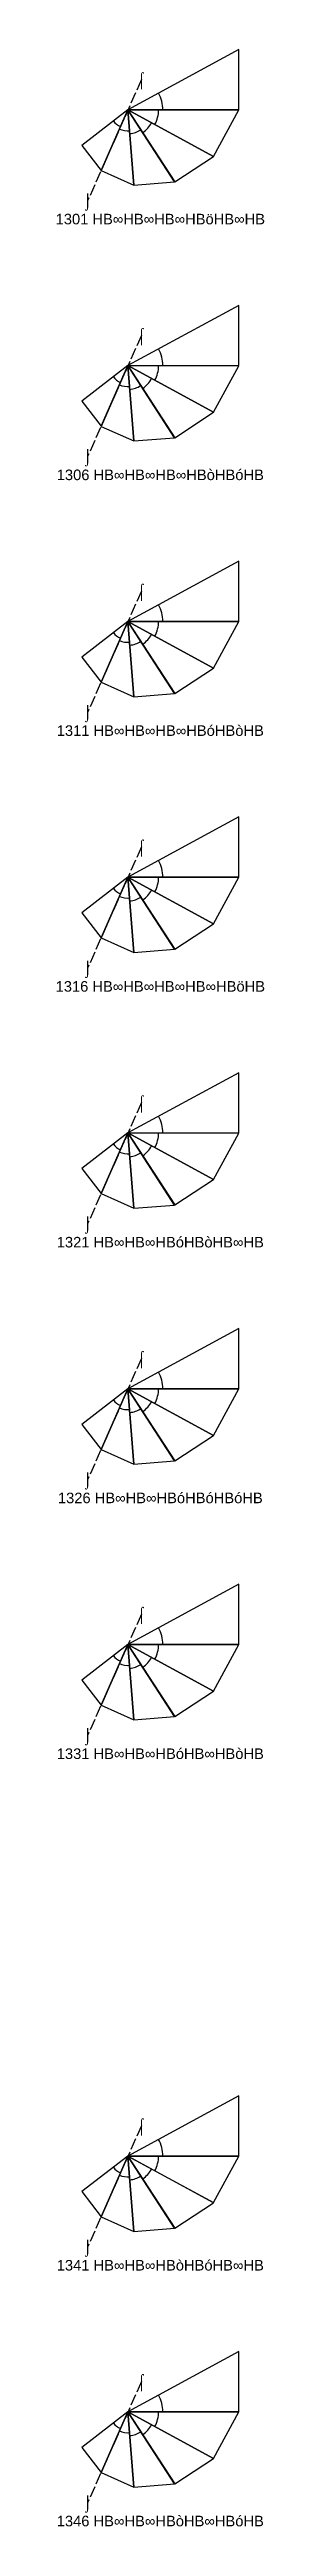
# Model space of a CAD drawing. Header units: millimetres. Extents: x 122552 to 1654769, y -10280102 to 62068.
# Drawn here: x 1073819 to 1095508, y -10189251 to -9931183 of the extents above; entities that cross this region are included whole.
import ezdxf
from ezdxf.enums import TextEntityAlignment as Align

# ---------------------------------------------------------------- set-up
doc = ezdxf.new("R2010")
doc.units = ezdxf.units.MM
doc.linetypes.add('ACAD_ISO02W100', pattern=[15, 12, -3])
for name, color, linetype in [('BASE', 170, 'Continuous'), ('HYPOTENUSE', 20, 'Continuous'), ('PERPENDICULAR', 90, 'Continuous'), ('Standard', 7, 'Continuous')]:
    doc.layers.add(name, color=color, linetype=linetype)
doc.styles.add('Arial', font='arial_0.ttf')

msp = doc.modelspace()

# ---------------------------------------------------------------- texts
at = {"style": 'Arial'}
for s, p in [('⌠', (1082664, -9934312)), ('1301 HB∞HB∞HB∞HBöHB∞HB', (1084645, -9948847)), ('⌡', (1077050, -9946950)), ('⌠', (1082664, -9960961)), ('⌡', (1077050, -9973599)), ('1306 HB∞HB∞HB∞HBòHBóHB', (1084645, -9975496)), ('⌠', (1082664, -9987609)), ('⌡', (1077050, -10000248)), ('1311 HB∞HB∞HB∞HBóHBòHB', (1084645, -10002144)), ('⌠', (1082664, -10014258)), ('1316 HB∞HB∞HB∞HB∞HBöHB', (1084645, -10028793)), ('⌡', (1077050, -10026896)), ('⌠', (1082664, -10040907)), ('⌡', (1077050, -10053545)), ('1321 HB∞HB∞HBóHBòHB∞HB', (1084645, -10055442)), ('⌠', (1082664, -10067555)), ('⌡', (1077050, -10080194)), ('1326 HB∞HB∞HBóHBóHBóHB', (1084645, -10082090)), ('⌠', (1082664, -10094204)), ('1331 HB∞HB∞HBóHB∞HBòHB', (1084645, -10108739)), ('⌡', (1077050, -10106842)), ('⌠', (1082664, -10147501)), ('⌡', (1077050, -10160140)), ('1341 HB∞HB∞HBòHBóHB∞HB', (1084645, -10162036)), ('⌠', (1082664, -10174150)), ('1346 HB∞HB∞HBòHB∞HBóHB', (1084645, -10188685)), ('⌡', (1077050, -10186788))]:
    msp.add_text(s, height=1100, dxfattribs=at).set_placement(p, align=Align.MIDDLE_CENTER)

# ---------------------------------------------------------------- blocks, each defined once
blk = doc.blocks.new('fundamental_block_GT')
at = {"color": 4}
blk.add_arc((0, -2), 277, 359.9799, 28.4254, dxfattribs=at)
at = {"layer": 'BASE'}
blk.add_line((0, 0), (879, -7), dxfattribs=at)
at = {"layer": 'HYPOTENUSE'}
blk.add_line((883, 469), (0, 0), dxfattribs=at)
at = {"layer": 'PERPENDICULAR'}
blk.add_line((879, -7), (883, 469), dxfattribs=at)

# ---------------------------------------------------------------- linework, layer by layer
at = {"linetype": 'ACAD_ISO02W100', "ltscale": 100}
for p, q in [((1082664, -9934312), (1077050, -9946950)), ((1082664, -9960961), (1077050, -9973599)), ((1082664, -9987609), (1077050, -10000248)), ((1082664, -10014258), (1077050, -10026896)), ((1082664, -10040907), (1077050, -10053545)), ((1082664, -10067555), (1077050, -10080194)), ((1082664, -10094204), (1077050, -10106842)), ((1082664, -10147501), (1077050, -10160140)), ((1082664, -10174150), (1077050, -10186788))]:
    msp.add_line(p, q, dxfattribs=at)

# ---------------------------------------------------------------- block references
for p, xscale, yscale, zscale, rotation in [((1081261, -9937472), 11.58735412275403, 11.58735412275403, 11.58735412275403, 332.0000000000002), ((1081261, -9937472), 10.18429076373602, 10.18429076373602, 10.18429076373602, 303.5116672382091), ((1081261, -9937472), 6.914651890687749, 6.914651890687749, 6.914651890687749, 218.0466689528319), ((1081261, -9937472), 7.867265571233768, 7.867265571233768, 7.867265571233768, 246.5350017146306), ((1081261, -9937472), 8.951118371073514, 8.951118371073514, 8.951118371073514, 275.0233344764167), ((1081261, -9964120), 11.58735412275403, 11.58735412275403, 11.58735412275403, 332.0000000000002), ((1081261, -9964120), 8.951118371073514, 8.951118371073514, 8.951118371073514, 275.0233344764167), ((1081261, -9964120), 10.18429076373602, 10.18429076373602, 10.18429076373602, 303.5116672382091), ((1081261, -9964120), 6.914651890687749, 6.914651890687749, 6.914651890687749, 218.0466689528319), ((1081261, -9964120), 7.867265571233768, 7.867265571233768, 7.867265571233768, 246.5350017146306), ((1081261, -9990769), 11.58735412275403, 11.58735412275403, 11.58735412275403, 332.0000000000002), ((1081261, -9990769), 10.18429076373602, 10.18429076373602, 10.18429076373602, 303.5116672382091), ((1081261, -9990769), 6.914651890687749, 6.914651890687749, 6.914651890687749, 218.0466689528319), ((1081261, -9990769), 7.86726557123376, 7.86726557123376, 7.86726557123376, 246.5350017146298), ((1081261, -9990769), 8.951118371073514, 8.951118371073514, 8.951118371073514, 275.0233344764167), ((1081261, -10017418), 11.58735412275403, 11.58735412275403, 11.58735412275403, 332.0000000000002), ((1081261, -10017418), 10.18429076373602, 10.18429076373602, 10.18429076373602, 303.5116672382091), ((1081261, -10017418), 6.914651890687749, 6.914651890687749, 6.914651890687749, 218.0466689528319), ((1081261, -10017418), 7.86726557123376, 7.86726557123376, 7.86726557123376, 246.5350017146298), ((1081261, -10017418), 8.951118371073514, 8.951118371073514, 8.951118371073514, 275.0233344764167), ((1081261, -10044066), 11.58735412275403, 11.58735412275403, 11.58735412275403, 332.0000000000002), ((1081261, -10044066), 8.951118371073514, 8.951118371073514, 8.951118371073514, 275.0233344764167), ((1081261, -10044066), 10.18429076373602, 10.18429076373602, 10.18429076373602, 303.5116672382091), ((1081261, -10044066), 6.914651890687749, 6.914651890687749, 6.914651890687749, 218.0466689528319), ((1081261, -10044066), 7.867265571233768, 7.867265571233768, 7.867265571233768, 246.5350017146306), ((1081261, -10070715), 11.58735412275403, 11.58735412275403, 11.58735412275403, 332.0000000000002), ((1081261, -10070715), 10.18429076373602, 10.18429076373602, 10.18429076373602, 303.5116672382091), ((1081261, -10070715), 6.914651890687749, 6.914651890687749, 6.914651890687749, 218.0466689528319), ((1081261, -10070715), 7.867265571233768, 7.867265571233768, 7.867265571233768, 246.5350017146306), ((1081261, -10070715), 8.951118371073514, 8.951118371073514, 8.951118371073514, 275.0233344764167), ((1081261, -10097364), 11.58735412275403, 11.58735412275403, 11.58735412275403, 332.0000000000002), ((1081261, -10097364), 10.18429076373602, 10.18429076373602, 10.18429076373602, 303.5116672382091), ((1081261, -10097364), 6.914651890687749, 6.914651890687749, 6.914651890687749, 218.0466689528319), ((1081261, -10097364), 7.86726557123376, 7.86726557123376, 7.86726557123376, 246.5350017146298), ((1081261, -10097364), 8.951118371073514, 8.951118371073514, 8.951118371073514, 275.0233344764167), ((1081261, -10150661), 11.58735412275403, 11.58735412275403, 11.58735412275403, 332.0000000000002), ((1081261, -10150661), 10.18429076373602, 10.18429076373602, 10.18429076373602, 303.5116672382091), ((1081261, -10150661), 6.914651890687749, 6.914651890687749, 6.914651890687749, 218.0466689528319), ((1081261, -10150661), 7.867265571233768, 7.867265571233768, 7.867265571233768, 246.5350017146306), ((1081261, -10150661), 8.951118371073514, 8.951118371073514, 8.951118371073514, 275.0233344764167), ((1081261, -10177310), 11.58735412275403, 11.58735412275403, 11.58735412275403, 332.0000000000002), ((1081261, -10177310), 10.18429076373602, 10.18429076373602, 10.18429076373602, 303.5116672382091), ((1081261, -10177310), 6.914651890687749, 6.914651890687749, 6.914651890687749, 218.0466689528319), ((1081261, -10177310), 7.867265571233768, 7.867265571233768, 7.867265571233768, 246.5350017146306), ((1081261, -10177310), 8.951118371073514, 8.951118371073514, 8.951118371073514, 275.0233344764167)]:
    msp.add_blockref('fundamental_block_GT', p, dxfattribs=dict(xscale=xscale, yscale=yscale, zscale=zscale, rotation=rotation))
at = {"layer": 'Standard', "xscale": 13.18371388650824, "yscale": 13.18371388650824, "zscale": 13.18371388650824, "rotation": 0.4883327617913192}
for p in [(1081261, -9937472), (1081261, -9964120), (1081261, -9990769), (1081261, -10017418), (1081261, -10044066), (1081261, -10070715), (1081261, -10097364), (1081261, -10150661), (1081261, -10177310)]:
    msp.add_blockref('fundamental_block_GT', p, dxfattribs=at)

msp.set_redraw_order([(e.dxf.handle, doc.entitydb.next_handle()) for e in msp.query("TEXT MTEXT ATTDEF DIMENSION ARC_DIMENSION")])  # texts and dimensions are drawn at this point

doc.saveas('drawing.dxf')
